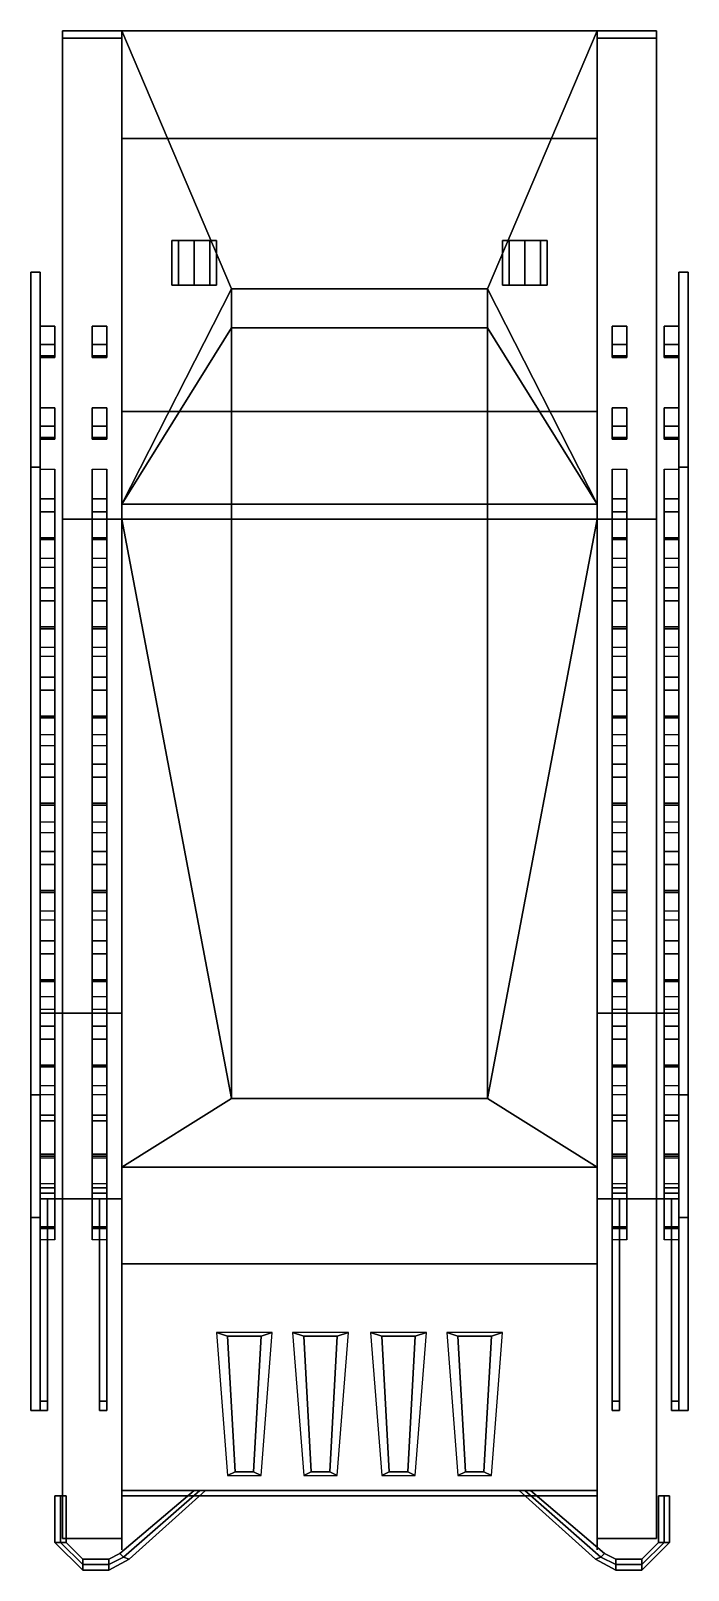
# Model space of a CAD drawing. Extents: x -1.77 to 1.77, y -4.39 to 3.9.
import ezdxf

# ---------------------------------------------------------------- set-up
doc = ezdxf.new("R2010")
doc.units = 0
doc.layers.get('0').update_dxf_attribs({"linetype": 'CONTINUOUS'})
doc.layers.add('MUDGUARDS', color=6, linetype='CONTINUOUS')

msp = doc.modelspace()

# ---------------------------------------------------------------- linework, layer by layer
for points in [[(-1.28, 3.32, 1.06), (-1.28, 1.85, 0.43), (-1.28, 1.35, 2.04), (-1.28, 3.9, 1.7)], [(-1.28, 3.9, 1.7), (-0.69, 2.51, 1.88), (0.69, 2.51, 1.88), (1.28, 3.9, 1.7)], [(1.28, 3.9, 1.7), (1.28, 3.32, 1.06), (-1.28, 3.32, 1.06), (-1.28, 3.9, 1.7)], [(-1.28, 3.9, 1.7), (-1.28, 1.35, 2.04), (-0.69, 2.51, 1.88), (-1.28, 3.9, 1.7)], [(1.28, 3.9, 1.7), (0.69, 2.51, 1.88), (1.28, 1.35, 2.04)], [(1.28, 1.35, 2.04), (1.28, 1.85, 0.43), (1.28, 3.32, 1.06), (1.28, 3.9, 1.7)], [(1.28, 3.32, 1.06), (1.28, 1.85, 0.43), (-1.28, 1.85, 0.43), (-1.28, 3.32, 1.06)], [(-0.9749, 2.77, 2.0849), (-1.01, 2.77, 2), (-1.01, 2.53, 2), (-0.9749, 2.53, 2.0849)], [(-1.01, 2.77, 2), (-0.9749, 2.77, 1.9151), (-0.9749, 2.53, 1.9151), (-1.01, 2.53, 2)], [(-0.8051, 2.77, 2.0849), (-1.01, 2.77, 2), (-0.9749, 2.77, 2.0849), (-0.89, 2.77, 2.12)], [(-0.77, 2.77, 2), (-0.9749, 2.77, 1.9151), (-1.01, 2.77, 2), (-0.8051, 2.77, 2.0849)], [(-0.89, 2.77, 2.12), (-0.9749, 2.77, 2.0849), (-0.9749, 2.53, 2.0849), (-0.89, 2.53, 2.12)], [(-0.9749, 2.77, 1.9151), (-0.89, 2.77, 1.88), (-0.89, 2.53, 1.88), (-0.9749, 2.53, 1.9151)], [(-0.8051, 2.77, 1.9151), (-0.89, 2.77, 1.88), (-0.9749, 2.77, 1.9151), (-0.77, 2.77, 2)], [(-0.8051, 2.77, 2.0849), (-0.89, 2.77, 2.12), (-0.89, 2.53, 2.12), (-0.8051, 2.53, 2.0849)], [(-0.89, 2.77, 1.88), (-0.8051, 2.77, 1.9151), (-0.8051, 2.53, 1.9151), (-0.89, 2.53, 1.88)], [(-0.77, 2.77, 2), (-0.8051, 2.77, 2.0849), (-0.8051, 2.53, 2.0849), (-0.77, 2.53, 2)], [(-0.8051, 2.77, 1.9151), (-0.77, 2.77, 2), (-0.77, 2.53, 2), (-0.8051, 2.53, 1.9151)], [(1.01, 2.77, 2), (0.8051, 2.77, 1.9151), (0.77, 2.77, 2), (0.9749, 2.77, 2.0849)], [(0.77, 2.77, 2), (0.8051, 2.77, 1.9151), (0.8051, 2.53, 1.9151), (0.77, 2.53, 2)], [(0.9749, 2.77, 2.0849), (0.77, 2.77, 2), (0.8051, 2.77, 2.0849), (0.89, 2.77, 2.12)], [(0.8051, 2.77, 2.0849), (0.77, 2.77, 2), (0.77, 2.53, 2), (0.8051, 2.53, 2.0849)], [(0.9749, 2.77, 1.9151), (0.89, 2.77, 1.88), (0.8051, 2.77, 1.9151), (1.01, 2.77, 2)], [(0.8051, 2.77, 1.9151), (0.89, 2.77, 1.88), (0.89, 2.53, 1.88), (0.8051, 2.53, 1.9151)], [(0.89, 2.77, 2.12), (0.8051, 2.77, 2.0849), (0.8051, 2.53, 2.0849), (0.89, 2.53, 2.12)], [(0.89, 2.77, 1.88), (0.9749, 2.77, 1.9151), (0.9749, 2.53, 1.9151), (0.89, 2.53, 1.88)], [(0.9749, 2.77, 2.0849), (0.89, 2.77, 2.12), (0.89, 2.53, 2.12), (0.9749, 2.53, 2.0849)], [(0.9749, 2.77, 1.9151), (1.01, 2.77, 2), (1.01, 2.53, 2), (0.9749, 2.53, 1.9151)], [(1.01, 2.77, 2), (0.9749, 2.77, 2.0849), (0.9749, 2.53, 2.0849), (1.01, 2.53, 2)], [(-1.77, 2.6, 0.87), (-1.77, 1.55, 0.45), (-1.77, -3.53, 1.47), (-1.77, 2.6, 1.47)], [(-1.72, 2.6, 0.87), (-1.72, 1.55, 0.45), (-1.77, 1.55, 0.45), (-1.77, 2.6, 0.87)], [(-1.72, 2.6, 1.47), (-1.72, 2.6, 0.87), (-1.77, 2.6, 0.87), (-1.77, 2.6, 1.47)], [(-1.77, 2.6, 1.47), (-1.77, -3.53, 1.47), (-1.72, -3.53, 1.47), (-1.72, 2.6, 1.47)], [(-1.72, -3.53, 1.47), (-1.72, 1.55, 0.45), (-1.72, 2.6, 0.87), (-1.72, 2.6, 1.47)], [(1.72, 2.6, 0.87), (1.72, 1.55, 0.45), (1.72, -3.53, 1.47), (1.72, 2.6, 1.47)], [(1.72, 2.6, 1.47), (1.72, -3.53, 1.47), (1.77, -3.53, 1.47), (1.77, 2.6, 1.47)], [(1.77, 2.6, 1.47), (1.77, 2.6, 0.87), (1.72, 2.6, 0.87), (1.72, 2.6, 1.47)], [(1.77, 2.6, 0.87), (1.77, 1.55, 0.45), (1.72, 1.55, 0.45), (1.72, 2.6, 0.87)], [(1.77, -3.53, 1.47), (1.77, 1.55, 0.45), (1.77, 2.6, 0.87), (1.77, 2.6, 1.47)], [(-0.69, 2.51, 1.88), (-1.28, 1.35, 2.04), (-0.69, 2.3, 2.3)], [(-0.9749, 2.53, 1.9151), (-0.89, 2.53, 1.88), (-0.8051, 2.53, 1.9151), (-1.01, 2.53, 2)], [(-1.01, 2.53, 2), (-0.8051, 2.53, 1.9151), (-0.77, 2.53, 2), (-0.9749, 2.53, 2.0849)], [(-0.9749, 2.53, 2.0849), (-0.77, 2.53, 2), (-0.8051, 2.53, 2.0849), (-0.89, 2.53, 2.12)], [(0.69, 2.3, 2.3), (0.69, 2.51, 1.88), (-0.69, 2.51, 1.88), (-0.69, 2.3, 2.3)], [(1.28, 1.35, 2.04), (1.28, 1.35, 2.04), (0.69, 2.51, 1.88), (0.69, 2.3, 2.3)], [(0.77, 2.53, 2), (0.9749, 2.53, 1.9151), (1.01, 2.53, 2), (0.8051, 2.53, 2.0849)], [(0.8051, 2.53, 1.9151), (0.89, 2.53, 1.88), (0.9749, 2.53, 1.9151), (0.77, 2.53, 2)], [(0.8051, 2.53, 2.0849), (1.01, 2.53, 2), (0.9749, 2.53, 2.0849), (0.89, 2.53, 2.12)], [(-1.72, 2.15, 0.41), (-1.72, 2.14, 0.47), (-1.72, 2.21, 0.62), (-1.72, 2.31, 0.56)], [(-1.72, 2.31, 0.56), (-1.72, 2.21, 0.62), (-1.72, 2.21, 0.74), (-1.72, 2.31, 0.79)], [(-1.64, 2.31, 0.56), (-1.64, 2.15, 0.41), (-1.72, 2.15, 0.41), (-1.72, 2.31, 0.56)], [(-1.64, 2.31, 0.79), (-1.64, 2.31, 0.56), (-1.72, 2.31, 0.56), (-1.72, 2.31, 0.79)], [(-1.64, 2.21, 0.62), (-1.64, 2.14, 0.47), (-1.64, 2.15, 0.41), (-1.64, 2.31, 0.56)], [(-1.64, 2.21, 0.74), (-1.64, 2.21, 0.62), (-1.64, 2.31, 0.56), (-1.64, 2.31, 0.79)], [(-1.36, 2.31, 0.56), (-1.36, 2.15, 0.41), (-1.44, 2.15, 0.41), (-1.44, 2.31, 0.56)], [(-1.44, 2.15, 0.41), (-1.44, 2.14, 0.47), (-1.44, 2.21, 0.62), (-1.44, 2.31, 0.56)], [(-1.36, 2.31, 0.79), (-1.36, 2.31, 0.56), (-1.44, 2.31, 0.56), (-1.44, 2.31, 0.79)], [(-1.44, 2.31, 0.56), (-1.44, 2.21, 0.62), (-1.44, 2.21, 0.74), (-1.44, 2.31, 0.79)], [(-1.36, 2.21, 0.62), (-1.36, 2.14, 0.47), (-1.36, 2.15, 0.41), (-1.36, 2.31, 0.56)], [(-1.36, 2.21, 0.74), (-1.36, 2.21, 0.62), (-1.36, 2.31, 0.56), (-1.36, 2.31, 0.79)], [(-0.69, 2.3, 2.3), (-1.28, 1.35, 2.04), (-0.69, 1.35, 2.41)], [(-0.69, 2.3, 2.3), (-0.69, 1.35, 2.41), (0.69, 1.35, 2.41), (0.69, 2.3, 2.3)], [(1.28, 1.35, 2.04), (1.28, 1.35, 2.04), (0.69, 2.3, 2.3), (0.69, 1.35, 2.41)], [(1.44, 2.31, 0.79), (1.44, 2.31, 0.56), (1.36, 2.31, 0.56), (1.36, 2.31, 0.79)], [(1.36, 2.15, 0.41), (1.36, 2.14, 0.47), (1.36, 2.21, 0.62), (1.36, 2.31, 0.56)], [(1.36, 2.31, 0.56), (1.36, 2.21, 0.62), (1.36, 2.21, 0.74), (1.36, 2.31, 0.79)], [(1.44, 2.31, 0.56), (1.44, 2.15, 0.41), (1.36, 2.15, 0.41), (1.36, 2.31, 0.56)], [(1.44, 2.21, 0.62), (1.44, 2.14, 0.47), (1.44, 2.15, 0.41), (1.44, 2.31, 0.56)], [(1.44, 2.21, 0.74), (1.44, 2.21, 0.62), (1.44, 2.31, 0.56), (1.44, 2.31, 0.79)], [(1.64, 2.31, 0.56), (1.64, 2.21, 0.62), (1.64, 2.21, 0.74), (1.64, 2.31, 0.79)], [(1.72, 2.31, 0.79), (1.72, 2.31, 0.56), (1.64, 2.31, 0.56), (1.64, 2.31, 0.79)], [(1.64, 2.15, 0.41), (1.64, 2.14, 0.47), (1.64, 2.21, 0.62), (1.64, 2.31, 0.56)], [(1.72, 2.31, 0.56), (1.72, 2.15, 0.41), (1.64, 2.15, 0.41), (1.64, 2.31, 0.56)], [(1.72, 2.21, 0.74), (1.72, 2.21, 0.62), (1.72, 2.31, 0.56), (1.72, 2.31, 0.79)], [(1.72, 2.21, 0.62), (1.72, 2.14, 0.47), (1.72, 2.15, 0.41), (1.72, 2.31, 0.56)], [(-1.72, 2.21, 0.62), (-1.72, 2.14, 0.47), (-1.64, 2.14, 0.47), (-1.64, 2.21, 0.62)], [(-1.72, 2.21, 0.74), (-1.72, 2.21, 0.62), (-1.64, 2.21, 0.62), (-1.64, 2.21, 0.74)], [(-1.44, 2.21, 0.62), (-1.44, 2.14, 0.47), (-1.36, 2.14, 0.47), (-1.36, 2.21, 0.62)], [(-1.44, 2.21, 0.74), (-1.44, 2.21, 0.62), (-1.36, 2.21, 0.62), (-1.36, 2.21, 0.74)], [(1.36, 2.21, 0.62), (1.36, 2.14, 0.47), (1.44, 2.14, 0.47), (1.44, 2.21, 0.62)], [(1.36, 2.21, 0.74), (1.36, 2.21, 0.62), (1.44, 2.21, 0.62), (1.44, 2.21, 0.74)], [(1.64, 2.21, 0.62), (1.64, 2.14, 0.47), (1.72, 2.14, 0.47), (1.72, 2.21, 0.62)], [(1.64, 2.21, 0.74), (1.64, 2.21, 0.62), (1.72, 2.21, 0.62), (1.72, 2.21, 0.74)], [(-1.64, 2.15, 0.41), (-1.64, 2.14, 0.47), (-1.72, 2.14, 0.47), (-1.72, 2.15, 0.41)], [(-1.36, 2.15, 0.41), (-1.36, 2.14, 0.47), (-1.44, 2.14, 0.47), (-1.44, 2.15, 0.41)], [(1.44, 2.15, 0.41), (1.44, 2.14, 0.47), (1.36, 2.14, 0.47), (1.36, 2.15, 0.41)], [(1.72, 2.15, 0.41), (1.72, 2.14, 0.47), (1.64, 2.14, 0.47), (1.64, 2.15, 0.41)], [(-1.72, 1.87, 0.36), (-1.72, 1.77, 0.42), (-1.72, 1.77, 0.54), (-1.72, 1.87, 0.59)], [(-1.64, 1.87, 0.59), (-1.64, 1.87, 0.36), (-1.72, 1.87, 0.36), (-1.72, 1.87, 0.59)], [(-1.72, 1.71, 0.21), (-1.72, 1.7, 0.27), (-1.72, 1.77, 0.42), (-1.72, 1.87, 0.36)], [(-1.64, 1.87, 0.36), (-1.64, 1.71, 0.21), (-1.72, 1.71, 0.21), (-1.72, 1.87, 0.36)], [(-1.64, 1.77, 0.54), (-1.64, 1.77, 0.42), (-1.64, 1.87, 0.36), (-1.64, 1.87, 0.59)], [(-1.64, 1.77, 0.42), (-1.64, 1.7, 0.27), (-1.64, 1.71, 0.21), (-1.64, 1.87, 0.36)], [(-1.36, 1.87, 0.36), (-1.36, 1.71, 0.21), (-1.44, 1.71, 0.21), (-1.44, 1.87, 0.36)], [(-1.44, 1.71, 0.21), (-1.44, 1.7, 0.27), (-1.44, 1.77, 0.42), (-1.44, 1.87, 0.36)], [(-1.36, 1.87, 0.59), (-1.36, 1.87, 0.36), (-1.44, 1.87, 0.36), (-1.44, 1.87, 0.59)], [(-1.44, 1.87, 0.36), (-1.44, 1.77, 0.42), (-1.44, 1.77, 0.54), (-1.44, 1.87, 0.59)], [(-1.36, 1.77, 0.42), (-1.36, 1.7, 0.27), (-1.36, 1.71, 0.21), (-1.36, 1.87, 0.36)], [(-1.36, 1.77, 0.54), (-1.36, 1.77, 0.42), (-1.36, 1.87, 0.36), (-1.36, 1.87, 0.59)], [(-1.28, 1.85, 0.43), (-1.28, -2.74, 0.43), (-1.28, -3.96, 2.05), (-1.28, 1.27, 2.05)], [(1.28, 1.85, 0.43), (1.28, -2.74, 0.43), (-1.28, -2.74, 0.43), (-1.28, 1.85, 0.43)], [(-1.28, 1.85, 0.43), (-1.28, 1.85, 0.43), (-1.28, 1.27, 2.05), (-1.28, 1.35, 2.04)], [(1.28, -3.96, 2.05), (1.28, -2.74, 0.43), (1.28, 1.85, 0.43), (1.28, 1.27, 2.05)], [(1.28, 1.27, 2.05), (1.28, 1.85, 0.43), (1.28, 1.85, 0.43), (1.28, 1.3502, 2.0393)], [(1.36, 1.71, 0.21), (1.36, 1.7, 0.27), (1.36, 1.77, 0.42), (1.36, 1.87, 0.36)], [(1.36, 1.87, 0.36), (1.36, 1.77, 0.42), (1.36, 1.77, 0.54), (1.36, 1.87, 0.59)], [(1.44, 1.87, 0.59), (1.44, 1.87, 0.36), (1.36, 1.87, 0.36), (1.36, 1.87, 0.59)], [(1.44, 1.87, 0.36), (1.44, 1.71, 0.21), (1.36, 1.71, 0.21), (1.36, 1.87, 0.36)], [(1.44, 1.77, 0.42), (1.44, 1.7, 0.27), (1.44, 1.71, 0.21), (1.44, 1.87, 0.36)], [(1.44, 1.77, 0.54), (1.44, 1.77, 0.42), (1.44, 1.87, 0.36), (1.44, 1.87, 0.59)], [(1.64, 1.71, 0.21), (1.64, 1.7, 0.27), (1.64, 1.77, 0.42), (1.64, 1.87, 0.36)], [(1.64, 1.87, 0.36), (1.64, 1.77, 0.42), (1.64, 1.77, 0.54), (1.64, 1.87, 0.59)], [(1.72, 1.87, 0.59), (1.72, 1.87, 0.36), (1.64, 1.87, 0.36), (1.64, 1.87, 0.59)], [(1.72, 1.87, 0.36), (1.72, 1.71, 0.21), (1.64, 1.71, 0.21), (1.64, 1.87, 0.36)], [(1.72, 1.77, 0.42), (1.72, 1.7, 0.27), (1.72, 1.71, 0.21), (1.72, 1.87, 0.36)], [(1.72, 1.77, 0.54), (1.72, 1.77, 0.42), (1.72, 1.87, 0.36), (1.72, 1.87, 0.59)], [(-1.72, 1.77, 0.54), (-1.72, 1.77, 0.42), (-1.64, 1.77, 0.42), (-1.64, 1.77, 0.54)], [(-1.72, 1.77, 0.42), (-1.72, 1.7, 0.27), (-1.64, 1.7, 0.27), (-1.64, 1.77, 0.42)], [(-1.44, 1.77, 0.42), (-1.44, 1.7, 0.27), (-1.36, 1.7, 0.27), (-1.36, 1.77, 0.42)], [(-1.44, 1.77, 0.54), (-1.44, 1.77, 0.42), (-1.36, 1.77, 0.42), (-1.36, 1.77, 0.54)], [(1.36, 1.77, 0.42), (1.36, 1.7, 0.27), (1.44, 1.7, 0.27), (1.44, 1.77, 0.42)], [(1.36, 1.77, 0.54), (1.36, 1.77, 0.42), (1.44, 1.77, 0.42), (1.44, 1.77, 0.54)], [(1.64, 1.77, 0.42), (1.64, 1.7, 0.27), (1.72, 1.7, 0.27), (1.72, 1.77, 0.42)], [(1.64, 1.77, 0.54), (1.64, 1.77, 0.42), (1.72, 1.77, 0.42), (1.72, 1.77, 0.54)], [(-1.64, 1.71, 0.21), (-1.64, 1.7, 0.27), (-1.72, 1.7, 0.27), (-1.72, 1.71, 0.21)], [(-1.36, 1.71, 0.21), (-1.36, 1.7, 0.27), (-1.44, 1.7, 0.27), (-1.44, 1.71, 0.21)], [(1.44, 1.71, 0.21), (1.44, 1.7, 0.27), (1.36, 1.7, 0.27), (1.36, 1.71, 0.21)], [(1.72, 1.71, 0.21), (1.72, 1.7, 0.27), (1.64, 1.7, 0.27), (1.64, 1.71, 0.21)], [(-1.77, 1.55, 0.45), (-1.77, -1.83, 0.45), (-1.77, -2.49, 0.7), (-1.77, -3.53, 1.47)], [(-1.72, 1.55, 0.45), (-1.72, -1.83, 0.45), (-1.77, -1.83, 0.45), (-1.77, 1.55, 0.45)], [(-1.72, -2.49, 0.7), (-1.72, -1.83, 0.45), (-1.72, 1.55, 0.45), (-1.72, -3.53, 1.47)], [(-1.72, 1.38, 0.31), (-1.72, 1.31, 0.34), (-1.72, 1.01, 0.45), (-1.72, 1.54, 0.45)], [(-1.64, 1.54, 0.45), (-1.64, 1.38, 0.31), (-1.72, 1.38, 0.31), (-1.72, 1.54, 0.45)], [(-1.64, 1.01, 0.45), (-1.64, 1.31, 0.34), (-1.64, 1.38, 0.31), (-1.64, 1.54, 0.45)], [(-1.44, 1.38, 0.31), (-1.44, 1.31, 0.34), (-1.44, 1.01, 0.45), (-1.44, 1.54, 0.45)], [(-1.36, 1.54, 0.45), (-1.36, 1.38, 0.31), (-1.44, 1.38, 0.31), (-1.44, 1.54, 0.45)], [(-1.36, 1.01, 0.45), (-1.36, 1.31, 0.34), (-1.36, 1.38, 0.31), (-1.36, 1.54, 0.45)], [(1.36, 1.38, 0.31), (1.36, 1.31, 0.34), (1.36, 1.01, 0.45), (1.36, 1.54, 0.45)], [(1.44, 1.54, 0.45), (1.44, 1.38, 0.31), (1.36, 1.38, 0.31), (1.36, 1.54, 0.45)], [(1.44, 1.01, 0.45), (1.44, 1.31, 0.34), (1.44, 1.38, 0.31), (1.44, 1.54, 0.45)], [(1.64, 1.38, 0.31), (1.64, 1.31, 0.34), (1.64, 1.01, 0.45), (1.64, 1.54, 0.45)], [(1.72, 1.54, 0.45), (1.72, 1.38, 0.31), (1.64, 1.38, 0.31), (1.64, 1.54, 0.45)], [(1.72, 1.55, 0.45), (1.72, -1.83, 0.45), (1.72, -2.49, 0.7), (1.72, -3.53, 1.47)], [(1.77, 1.55, 0.45), (1.77, -1.83, 0.45), (1.72, -1.83, 0.45), (1.72, 1.55, 0.45)], [(1.72, 1.01, 0.45), (1.72, 1.31, 0.34), (1.72, 1.38, 0.31), (1.72, 1.54, 0.45)], [(1.77, -2.49, 0.7), (1.77, -1.83, 0.45), (1.77, 1.55, 0.45), (1.77, -3.53, 1.47)], [(-1.72, 1.17, 0.16), (-1.72, 1.16, 0.22), (-1.72, 1.31, 0.34), (-1.72, 1.38, 0.31)], [(-1.64, 1.38, 0.31), (-1.64, 1.17, 0.16), (-1.72, 1.17, 0.16), (-1.72, 1.38, 0.31)], [(-1.64, 1.31, 0.34), (-1.64, 1.16, 0.22), (-1.64, 1.17, 0.16), (-1.64, 1.38, 0.31)], [(-1.44, 1.17, 0.16), (-1.44, 1.16, 0.22), (-1.44, 1.31, 0.34), (-1.44, 1.38, 0.31)], [(-1.36, 1.38, 0.31), (-1.36, 1.17, 0.16), (-1.44, 1.17, 0.16), (-1.44, 1.38, 0.31)], [(-1.36, 1.31, 0.34), (-1.36, 1.16, 0.22), (-1.36, 1.17, 0.16), (-1.36, 1.38, 0.31)], [(-1.28, 1.35, 2.04), (-1.28, 1.27, 2.05), (-0.69, -1.85, 2.41), (-0.69, 1.35, 2.41)], [(-0.69, 1.35, 2.41), (-0.69, -1.85, 2.41), (0.69, -1.85, 2.41), (0.69, 1.35, 2.41)], [(0.69, -1.85, 2.41), (1.28, 1.27, 2.05), (1.28, 1.35, 2.04), (0.69, 1.35, 2.41)], [(1.36, 1.17, 0.16), (1.36, 1.16, 0.22), (1.36, 1.31, 0.34), (1.36, 1.38, 0.31)], [(1.44, 1.38, 0.31), (1.44, 1.17, 0.16), (1.36, 1.17, 0.16), (1.36, 1.38, 0.31)], [(1.44, 1.31, 0.34), (1.44, 1.16, 0.22), (1.44, 1.17, 0.16), (1.44, 1.38, 0.31)], [(1.64, 1.17, 0.16), (1.64, 1.16, 0.22), (1.64, 1.31, 0.34), (1.64, 1.38, 0.31)], [(1.72, 1.38, 0.31), (1.72, 1.17, 0.16), (1.64, 1.17, 0.16), (1.64, 1.38, 0.31)], [(1.72, 1.31, 0.34), (1.72, 1.16, 0.22), (1.72, 1.17, 0.16), (1.72, 1.38, 0.31)], [(-1.72, 1.31, 0.34), (-1.72, 1.16, 0.22), (-1.64, 1.16, 0.22), (-1.64, 1.31, 0.34)], [(-1.72, 1.01, 0.45), (-1.72, 1.31, 0.34), (-1.64, 1.31, 0.34), (-1.64, 1.01, 0.45)], [(-1.44, 1.31, 0.34), (-1.44, 1.16, 0.22), (-1.36, 1.16, 0.22), (-1.36, 1.31, 0.34)], [(-1.44, 1.01, 0.45), (-1.44, 1.31, 0.34), (-1.36, 1.31, 0.34), (-1.36, 1.01, 0.45)], [(-0.69, -1.85, 2.41), (-1.28, 1.27, 2.05), (1.28, 1.27, 2.05), (0.69, -1.85, 2.41)], [(-1.28, 1.27, 2.05), (-1.28, -1.57, 2.05), (-1.28, -2.22, 2.05), (-0.69, -1.85, 2.41)], [(0.69, -1.85, 2.41), (1.28, 1.27, 2.05), (-1.28, 1.27, 2.05), (-0.69, -1.85, 2.41)], [(1.28, -2.22, 2.05), (1.28, -1.57, 2.05), (1.28, 1.27, 2.05), (0.69, -1.85, 2.41)], [(1.36, 1.01, 0.45), (1.36, 1.31, 0.34), (1.44, 1.31, 0.34), (1.44, 1.01, 0.45)], [(1.36, 1.31, 0.34), (1.36, 1.16, 0.22), (1.44, 1.16, 0.22), (1.44, 1.31, 0.34)], [(1.64, 1.01, 0.45), (1.64, 1.31, 0.34), (1.72, 1.31, 0.34), (1.72, 1.01, 0.45)], [(1.64, 1.31, 0.34), (1.64, 1.16, 0.22), (1.72, 1.16, 0.22), (1.72, 1.31, 0.34)], [(-1.64, 1.17, 0.16), (-1.64, 1.16, 0.22), (-1.72, 1.16, 0.22), (-1.72, 1.17, 0.16)], [(-1.36, 1.17, 0.16), (-1.36, 1.16, 0.22), (-1.44, 1.16, 0.22), (-1.44, 1.17, 0.16)], [(1.44, 1.17, 0.16), (1.44, 1.16, 0.22), (1.36, 1.16, 0.22), (1.36, 1.17, 0.16)], [(1.72, 1.17, 0.16), (1.72, 1.16, 0.22), (1.64, 1.16, 0.22), (1.64, 1.17, 0.16)], [(-1.72, 0.9, 0.31), (-1.72, 0.83, 0.34), (-1.72, 0.53, 0.45), (-1.72, 1.06, 0.45)], [(-1.64, 1.06, 0.45), (-1.64, 0.9, 0.31), (-1.72, 0.9, 0.31), (-1.72, 1.06, 0.45)], [(-1.64, 0.53, 0.45), (-1.64, 0.83, 0.34), (-1.64, 0.9, 0.31), (-1.64, 1.06, 0.45)], [(-1.44, 0.9, 0.31), (-1.44, 0.83, 0.34), (-1.44, 0.53, 0.45), (-1.44, 1.06, 0.45)], [(-1.36, 1.06, 0.45), (-1.36, 0.9, 0.31), (-1.44, 0.9, 0.31), (-1.44, 1.06, 0.45)], [(-1.36, 0.53, 0.45), (-1.36, 0.83, 0.34), (-1.36, 0.9, 0.31), (-1.36, 1.06, 0.45)], [(1.44, 1.06, 0.45), (1.44, 0.9, 0.31), (1.36, 0.9, 0.31), (1.36, 1.06, 0.45)], [(1.36, 0.9, 0.31), (1.36, 0.83, 0.34), (1.36, 0.53, 0.45), (1.36, 1.06, 0.45)], [(1.44, 0.53, 0.45), (1.44, 0.83, 0.34), (1.44, 0.9, 0.31), (1.44, 1.06, 0.45)], [(1.72, 1.06, 0.45), (1.72, 0.9, 0.31), (1.64, 0.9, 0.31), (1.64, 1.06, 0.45)], [(1.64, 0.9, 0.31), (1.64, 0.83, 0.34), (1.64, 0.53, 0.45), (1.64, 1.06, 0.45)], [(1.72, 0.53, 0.45), (1.72, 0.83, 0.34), (1.72, 0.9, 0.31), (1.72, 1.06, 0.45)], [(-1.72, 0.69, 0.16), (-1.72, 0.68, 0.22), (-1.72, 0.83, 0.34), (-1.72, 0.9, 0.31)], [(-1.64, 0.9, 0.31), (-1.64, 0.69, 0.16), (-1.72, 0.69, 0.16), (-1.72, 0.9, 0.31)], [(-1.72, 0.53, 0.45), (-1.72, 0.83, 0.34), (-1.64, 0.83, 0.34), (-1.64, 0.53, 0.45)], [(-1.72, 0.83, 0.34), (-1.72, 0.68, 0.22), (-1.64, 0.68, 0.22), (-1.64, 0.83, 0.34)], [(-1.64, 0.83, 0.34), (-1.64, 0.68, 0.22), (-1.64, 0.69, 0.16), (-1.64, 0.9, 0.31)], [(-1.44, 0.69, 0.16), (-1.44, 0.68, 0.22), (-1.44, 0.83, 0.34), (-1.44, 0.9, 0.31)], [(-1.36, 0.9, 0.31), (-1.36, 0.69, 0.16), (-1.44, 0.69, 0.16), (-1.44, 0.9, 0.31)], [(-1.44, 0.53, 0.45), (-1.44, 0.83, 0.34), (-1.36, 0.83, 0.34), (-1.36, 0.53, 0.45)], [(-1.44, 0.83, 0.34), (-1.44, 0.68, 0.22), (-1.36, 0.68, 0.22), (-1.36, 0.83, 0.34)], [(-1.36, 0.83, 0.34), (-1.36, 0.68, 0.22), (-1.36, 0.69, 0.16), (-1.36, 0.9, 0.31)], [(1.44, 0.9, 0.31), (1.44, 0.69, 0.16), (1.36, 0.69, 0.16), (1.36, 0.9, 0.31)], [(1.36, 0.69, 0.16), (1.36, 0.68, 0.22), (1.36, 0.83, 0.34), (1.36, 0.9, 0.31)], [(1.36, 0.53, 0.45), (1.36, 0.83, 0.34), (1.44, 0.83, 0.34), (1.44, 0.53, 0.45)], [(1.36, 0.83, 0.34), (1.36, 0.68, 0.22), (1.44, 0.68, 0.22), (1.44, 0.83, 0.34)], [(1.44, 0.83, 0.34), (1.44, 0.68, 0.22), (1.44, 0.69, 0.16), (1.44, 0.9, 0.31)], [(1.72, 0.9, 0.31), (1.72, 0.69, 0.16), (1.64, 0.69, 0.16), (1.64, 0.9, 0.31)], [(1.64, 0.69, 0.16), (1.64, 0.68, 0.22), (1.64, 0.83, 0.34), (1.64, 0.9, 0.31)], [(1.64, 0.53, 0.45), (1.64, 0.83, 0.34), (1.72, 0.83, 0.34), (1.72, 0.53, 0.45)], [(1.64, 0.83, 0.34), (1.64, 0.68, 0.22), (1.72, 0.68, 0.22), (1.72, 0.83, 0.34)], [(1.72, 0.83, 0.34), (1.72, 0.68, 0.22), (1.72, 0.69, 0.16), (1.72, 0.9, 0.31)], [(-1.64, 0.69, 0.16), (-1.64, 0.68, 0.22), (-1.72, 0.68, 0.22), (-1.72, 0.69, 0.16)], [(-1.36, 0.69, 0.16), (-1.36, 0.68, 0.22), (-1.44, 0.68, 0.22), (-1.44, 0.69, 0.16)], [(1.44, 0.69, 0.16), (1.44, 0.68, 0.22), (1.36, 0.68, 0.22), (1.36, 0.69, 0.16)], [(1.72, 0.69, 0.16), (1.72, 0.68, 0.22), (1.64, 0.68, 0.22), (1.64, 0.69, 0.16)], [(-1.64, 0.58, 0.45), (-1.64, 0.42, 0.31), (-1.72, 0.42, 0.31), (-1.72, 0.58, 0.45)], [(-1.72, 0.42, 0.31), (-1.72, 0.35, 0.34), (-1.72, 0.05, 0.45), (-1.72, 0.58, 0.45)], [(-1.64, 0.05, 0.45), (-1.64, 0.35, 0.34), (-1.64, 0.42, 0.31), (-1.64, 0.58, 0.45)], [(-1.36, 0.58, 0.45), (-1.36, 0.42, 0.31), (-1.44, 0.42, 0.31), (-1.44, 0.58, 0.45)], [(-1.44, 0.42, 0.31), (-1.44, 0.35, 0.34), (-1.44, 0.05, 0.45), (-1.44, 0.58, 0.45)], [(-1.36, 0.05, 0.45), (-1.36, 0.35, 0.34), (-1.36, 0.42, 0.31), (-1.36, 0.58, 0.45)], [(1.36, 0.42, 0.31), (1.36, 0.35, 0.34), (1.36, 0.05, 0.45), (1.36, 0.58, 0.45)], [(1.44, 0.58, 0.45), (1.44, 0.42, 0.31), (1.36, 0.42, 0.31), (1.36, 0.58, 0.45)], [(1.44, 0.05, 0.45), (1.44, 0.35, 0.34), (1.44, 0.42, 0.31), (1.44, 0.58, 0.45)], [(1.64, 0.42, 0.31), (1.64, 0.35, 0.34), (1.64, 0.05, 0.45), (1.64, 0.58, 0.45)], [(1.72, 0.58, 0.45), (1.72, 0.42, 0.31), (1.64, 0.42, 0.31), (1.64, 0.58, 0.45)], [(1.72, 0.05, 0.45), (1.72, 0.35, 0.34), (1.72, 0.42, 0.31), (1.72, 0.58, 0.45)], [(-1.64, 0.42, 0.31), (-1.64, 0.21, 0.16), (-1.72, 0.21, 0.16), (-1.72, 0.42, 0.31)], [(-1.72, 0.21, 0.16), (-1.72, 0.2, 0.22), (-1.72, 0.35, 0.34), (-1.72, 0.42, 0.31)], [(-1.64, 0.35, 0.34), (-1.64, 0.2, 0.22), (-1.64, 0.21, 0.16), (-1.64, 0.42, 0.31)], [(-1.36, 0.42, 0.31), (-1.36, 0.21, 0.16), (-1.44, 0.21, 0.16), (-1.44, 0.42, 0.31)], [(-1.44, 0.21, 0.16), (-1.44, 0.2, 0.22), (-1.44, 0.35, 0.34), (-1.44, 0.42, 0.31)], [(-1.36, 0.35, 0.34), (-1.36, 0.2, 0.22), (-1.36, 0.21, 0.16), (-1.36, 0.42, 0.31)], [(1.36, 0.21, 0.16), (1.36, 0.2, 0.22), (1.36, 0.35, 0.34), (1.36, 0.42, 0.31)], [(1.44, 0.42, 0.31), (1.44, 0.21, 0.16), (1.36, 0.21, 0.16), (1.36, 0.42, 0.31)], [(1.44, 0.35, 0.34), (1.44, 0.2, 0.22), (1.44, 0.21, 0.16), (1.44, 0.42, 0.31)], [(1.64, 0.21, 0.16), (1.64, 0.2, 0.22), (1.64, 0.35, 0.34), (1.64, 0.42, 0.31)], [(1.72, 0.42, 0.31), (1.72, 0.21, 0.16), (1.64, 0.21, 0.16), (1.64, 0.42, 0.31)], [(1.72, 0.35, 0.34), (1.72, 0.2, 0.22), (1.72, 0.21, 0.16), (1.72, 0.42, 0.31)], [(-1.72, 0.05, 0.45), (-1.72, 0.35, 0.34), (-1.64, 0.35, 0.34), (-1.64, 0.05, 0.45)], [(-1.72, 0.35, 0.34), (-1.72, 0.2, 0.22), (-1.64, 0.2, 0.22), (-1.64, 0.35, 0.34)], [(-1.44, 0.05, 0.45), (-1.44, 0.35, 0.34), (-1.36, 0.35, 0.34), (-1.36, 0.05, 0.45)], [(-1.44, 0.35, 0.34), (-1.44, 0.2, 0.22), (-1.36, 0.2, 0.22), (-1.36, 0.35, 0.34)], [(1.36, 0.05, 0.45), (1.36, 0.35, 0.34), (1.44, 0.35, 0.34), (1.44, 0.05, 0.45)], [(1.36, 0.35, 0.34), (1.36, 0.2, 0.22), (1.44, 0.2, 0.22), (1.44, 0.35, 0.34)], [(1.64, 0.05, 0.45), (1.64, 0.35, 0.34), (1.72, 0.35, 0.34), (1.72, 0.05, 0.45)], [(1.64, 0.35, 0.34), (1.64, 0.2, 0.22), (1.72, 0.2, 0.22), (1.72, 0.35, 0.34)], [(-1.64, 0.21, 0.16), (-1.64, 0.2, 0.22), (-1.72, 0.2, 0.22), (-1.72, 0.21, 0.16)], [(-1.36, 0.21, 0.16), (-1.36, 0.2, 0.22), (-1.44, 0.2, 0.22), (-1.44, 0.21, 0.16)], [(1.44, 0.21, 0.16), (1.44, 0.2, 0.22), (1.36, 0.2, 0.22), (1.36, 0.21, 0.16)], [(1.72, 0.21, 0.16), (1.72, 0.2, 0.22), (1.64, 0.2, 0.22), (1.64, 0.21, 0.16)], [(-1.72, -0.05, 0.31), (-1.72, -0.12, 0.34), (-1.72, -0.42, 0.45), (-1.72, 0.11, 0.45)], [(-1.64, 0.11, 0.45), (-1.64, -0.05, 0.31), (-1.72, -0.05, 0.31), (-1.72, 0.11, 0.45)], [(-1.64, -0.42, 0.45), (-1.64, -0.12, 0.34), (-1.64, -0.05, 0.31), (-1.64, 0.11, 0.45)], [(-1.44, -0.05, 0.31), (-1.44, -0.12, 0.34), (-1.44, -0.42, 0.45), (-1.44, 0.11, 0.45)], [(-1.36, 0.11, 0.45), (-1.36, -0.05, 0.31), (-1.44, -0.05, 0.31), (-1.44, 0.11, 0.45)], [(-1.36, -0.42, 0.45), (-1.36, -0.12, 0.34), (-1.36, -0.05, 0.31), (-1.36, 0.11, 0.45)], [(1.44, 0.11, 0.45), (1.44, -0.05, 0.31), (1.36, -0.05, 0.31), (1.36, 0.11, 0.45)], [(1.36, -0.05, 0.31), (1.36, -0.12, 0.34), (1.36, -0.42, 0.45), (1.36, 0.11, 0.45)], [(1.44, -0.42, 0.45), (1.44, -0.12, 0.34), (1.44, -0.05, 0.31), (1.44, 0.11, 0.45)], [(1.72, 0.11, 0.45), (1.72, -0.05, 0.31), (1.64, -0.05, 0.31), (1.64, 0.11, 0.45)], [(1.64, -0.05, 0.31), (1.64, -0.12, 0.34), (1.64, -0.42, 0.45), (1.64, 0.11, 0.45)], [(1.72, -0.42, 0.45), (1.72, -0.12, 0.34), (1.72, -0.05, 0.31), (1.72, 0.11, 0.45)], [(-1.72, -0.26, 0.16), (-1.72, -0.27, 0.22), (-1.72, -0.12, 0.34), (-1.72, -0.05, 0.31)], [(-1.64, -0.05, 0.31), (-1.64, -0.26, 0.16), (-1.72, -0.26, 0.16), (-1.72, -0.05, 0.31)], [(-1.64, -0.12, 0.34), (-1.64, -0.27, 0.22), (-1.64, -0.26, 0.16), (-1.64, -0.05, 0.31)], [(-1.44, -0.26, 0.16), (-1.44, -0.27, 0.22), (-1.44, -0.12, 0.34), (-1.44, -0.05, 0.31)], [(-1.36, -0.05, 0.31), (-1.36, -0.26, 0.16), (-1.44, -0.26, 0.16), (-1.44, -0.05, 0.31)], [(-1.36, -0.12, 0.34), (-1.36, -0.27, 0.22), (-1.36, -0.26, 0.16), (-1.36, -0.05, 0.31)], [(1.44, -0.05, 0.31), (1.44, -0.26, 0.16), (1.36, -0.26, 0.16), (1.36, -0.05, 0.31)], [(1.36, -0.26, 0.16), (1.36, -0.27, 0.22), (1.36, -0.12, 0.34), (1.36, -0.05, 0.31)], [(1.44, -0.12, 0.34), (1.44, -0.27, 0.22), (1.44, -0.26, 0.16), (1.44, -0.05, 0.31)], [(1.72, -0.05, 0.31), (1.72, -0.26, 0.16), (1.64, -0.26, 0.16), (1.64, -0.05, 0.31)], [(1.64, -0.26, 0.16), (1.64, -0.27, 0.22), (1.64, -0.12, 0.34), (1.64, -0.05, 0.31)], [(1.72, -0.12, 0.34), (1.72, -0.27, 0.22), (1.72, -0.26, 0.16), (1.72, -0.05, 0.31)], [(-1.72, -0.42, 0.45), (-1.72, -0.12, 0.34), (-1.64, -0.12, 0.34), (-1.64, -0.42, 0.45)], [(-1.72, -0.12, 0.34), (-1.72, -0.27, 0.22), (-1.64, -0.27, 0.22), (-1.64, -0.12, 0.34)], [(-1.44, -0.42, 0.45), (-1.44, -0.12, 0.34), (-1.36, -0.12, 0.34), (-1.36, -0.42, 0.45)], [(-1.44, -0.12, 0.34), (-1.44, -0.27, 0.22), (-1.36, -0.27, 0.22), (-1.36, -0.12, 0.34)], [(1.36, -0.42, 0.45), (1.36, -0.12, 0.34), (1.44, -0.12, 0.34), (1.44, -0.42, 0.45)], [(1.36, -0.12, 0.34), (1.36, -0.27, 0.22), (1.44, -0.27, 0.22), (1.44, -0.12, 0.34)], [(1.64, -0.42, 0.45), (1.64, -0.12, 0.34), (1.72, -0.12, 0.34), (1.72, -0.42, 0.45)], [(1.64, -0.12, 0.34), (1.64, -0.27, 0.22), (1.72, -0.27, 0.22), (1.72, -0.12, 0.34)], [(-1.64, -0.26, 0.16), (-1.64, -0.27, 0.22), (-1.72, -0.27, 0.22), (-1.72, -0.26, 0.16)], [(-1.36, -0.26, 0.16), (-1.36, -0.27, 0.22), (-1.44, -0.27, 0.22), (-1.44, -0.26, 0.16)], [(1.44, -0.26, 0.16), (1.44, -0.27, 0.22), (1.36, -0.27, 0.22), (1.36, -0.26, 0.16)], [(1.72, -0.26, 0.16), (1.72, -0.27, 0.22), (1.64, -0.27, 0.22), (1.64, -0.26, 0.16)], [(-1.64, -0.36, 0.45), (-1.64, -0.52, 0.31), (-1.72, -0.52, 0.31), (-1.72, -0.36, 0.45)], [(-1.72, -0.52, 0.31), (-1.72, -0.59, 0.34), (-1.72, -0.89, 0.45), (-1.72, -0.36, 0.45)], [(-1.64, -0.89, 0.45), (-1.64, -0.59, 0.34), (-1.64, -0.52, 0.31), (-1.64, -0.36, 0.45)], [(-1.36, -0.36, 0.45), (-1.36, -0.52, 0.31), (-1.44, -0.52, 0.31), (-1.44, -0.36, 0.45)], [(-1.44, -0.52, 0.31), (-1.44, -0.59, 0.34), (-1.44, -0.89, 0.45), (-1.44, -0.36, 0.45)], [(-1.36, -0.89, 0.45), (-1.36, -0.59, 0.34), (-1.36, -0.52, 0.31), (-1.36, -0.36, 0.45)], [(1.36, -0.52, 0.31), (1.36, -0.59, 0.34), (1.36, -0.89, 0.45), (1.36, -0.36, 0.45)], [(1.44, -0.36, 0.45), (1.44, -0.52, 0.31), (1.36, -0.52, 0.31), (1.36, -0.36, 0.45)], [(1.44, -0.89, 0.45), (1.44, -0.59, 0.34), (1.44, -0.52, 0.31), (1.44, -0.36, 0.45)], [(1.64, -0.52, 0.31), (1.64, -0.59, 0.34), (1.64, -0.89, 0.45), (1.64, -0.36, 0.45)], [(1.72, -0.36, 0.45), (1.72, -0.52, 0.31), (1.64, -0.52, 0.31), (1.64, -0.36, 0.45)], [(1.72, -0.89, 0.45), (1.72, -0.59, 0.34), (1.72, -0.52, 0.31), (1.72, -0.36, 0.45)], [(-1.64, -0.52, 0.31), (-1.64, -0.73, 0.16), (-1.72, -0.73, 0.16), (-1.72, -0.52, 0.31)], [(-1.72, -0.73, 0.16), (-1.72, -0.74, 0.22), (-1.72, -0.59, 0.34), (-1.72, -0.52, 0.31)], [(-1.64, -0.59, 0.34), (-1.64, -0.74, 0.22), (-1.64, -0.73, 0.16), (-1.64, -0.52, 0.31)], [(-1.36, -0.52, 0.31), (-1.36, -0.73, 0.16), (-1.44, -0.73, 0.16), (-1.44, -0.52, 0.31)], [(-1.44, -0.73, 0.16), (-1.44, -0.74, 0.22), (-1.44, -0.59, 0.34), (-1.44, -0.52, 0.31)], [(-1.36, -0.59, 0.34), (-1.36, -0.74, 0.22), (-1.36, -0.73, 0.16), (-1.36, -0.52, 0.31)], [(1.36, -0.73, 0.16), (1.36, -0.74, 0.22), (1.36, -0.59, 0.34), (1.36, -0.52, 0.31)], [(1.44, -0.52, 0.31), (1.44, -0.73, 0.16), (1.36, -0.73, 0.16), (1.36, -0.52, 0.31)], [(1.44, -0.59, 0.34), (1.44, -0.74, 0.22), (1.44, -0.73, 0.16), (1.44, -0.52, 0.31)], [(1.64, -0.73, 0.16), (1.64, -0.74, 0.22), (1.64, -0.59, 0.34), (1.64, -0.52, 0.31)], [(1.72, -0.52, 0.31), (1.72, -0.73, 0.16), (1.64, -0.73, 0.16), (1.64, -0.52, 0.31)], [(1.72, -0.59, 0.34), (1.72, -0.74, 0.22), (1.72, -0.73, 0.16), (1.72, -0.52, 0.31)], [(-1.72, -0.89, 0.45), (-1.72, -0.59, 0.34), (-1.64, -0.59, 0.34), (-1.64, -0.89, 0.45)], [(-1.72, -0.59, 0.34), (-1.72, -0.74, 0.22), (-1.64, -0.74, 0.22), (-1.64, -0.59, 0.34)], [(-1.44, -0.89, 0.45), (-1.44, -0.59, 0.34), (-1.36, -0.59, 0.34), (-1.36, -0.89, 0.45)], [(-1.44, -0.59, 0.34), (-1.44, -0.74, 0.22), (-1.36, -0.74, 0.22), (-1.36, -0.59, 0.34)], [(1.36, -0.89, 0.45), (1.36, -0.59, 0.34), (1.44, -0.59, 0.34), (1.44, -0.89, 0.45)], [(1.36, -0.59, 0.34), (1.36, -0.74, 0.22), (1.44, -0.74, 0.22), (1.44, -0.59, 0.34)], [(1.64, -0.89, 0.45), (1.64, -0.59, 0.34), (1.72, -0.59, 0.34), (1.72, -0.89, 0.45)], [(1.64, -0.59, 0.34), (1.64, -0.74, 0.22), (1.72, -0.74, 0.22), (1.72, -0.59, 0.34)], [(-1.64, -0.73, 0.16), (-1.64, -0.74, 0.22), (-1.72, -0.74, 0.22), (-1.72, -0.73, 0.16)], [(-1.36, -0.73, 0.16), (-1.36, -0.74, 0.22), (-1.44, -0.74, 0.22), (-1.44, -0.73, 0.16)], [(1.44, -0.73, 0.16), (1.44, -0.74, 0.22), (1.36, -0.74, 0.22), (1.36, -0.73, 0.16)], [(1.72, -0.73, 0.16), (1.72, -0.74, 0.22), (1.64, -0.74, 0.22), (1.64, -0.73, 0.16)], [(-1.72, -1, 0.31), (-1.72, -1.07, 0.34), (-1.72, -1.37, 0.45), (-1.72, -0.84, 0.45)], [(-1.64, -0.84, 0.45), (-1.64, -1, 0.31), (-1.72, -1, 0.31), (-1.72, -0.84, 0.45)], [(-1.64, -1.37, 0.45), (-1.64, -1.07, 0.34), (-1.64, -1, 0.31), (-1.64, -0.84, 0.45)], [(-1.44, -1, 0.31), (-1.44, -1.07, 0.34), (-1.44, -1.37, 0.45), (-1.44, -0.84, 0.45)], [(-1.36, -0.84, 0.45), (-1.36, -1, 0.31), (-1.44, -1, 0.31), (-1.44, -0.84, 0.45)], [(-1.36, -1.37, 0.45), (-1.36, -1.07, 0.34), (-1.36, -1, 0.31), (-1.36, -0.84, 0.45)], [(1.44, -0.84, 0.45), (1.44, -1, 0.31), (1.36, -1, 0.31), (1.36, -0.84, 0.45)], [(1.36, -1, 0.31), (1.36, -1.07, 0.34), (1.36, -1.37, 0.45), (1.36, -0.84, 0.45)], [(1.44, -1.37, 0.45), (1.44, -1.07, 0.34), (1.44, -1, 0.31), (1.44, -0.84, 0.45)], [(1.72, -0.84, 0.45), (1.72, -1, 0.31), (1.64, -1, 0.31), (1.64, -0.84, 0.45)], [(1.64, -1, 0.31), (1.64, -1.07, 0.34), (1.64, -1.37, 0.45), (1.64, -0.84, 0.45)], [(1.72, -1.37, 0.45), (1.72, -1.07, 0.34), (1.72, -1, 0.31), (1.72, -0.84, 0.45)], [(-1.72, -1.21, 0.16), (-1.72, -1.22, 0.22), (-1.72, -1.07, 0.34), (-1.72, -1, 0.31)], [(-1.64, -1, 0.31), (-1.64, -1.21, 0.16), (-1.72, -1.21, 0.16), (-1.72, -1, 0.31)], [(-1.72, -1.37, 0.45), (-1.72, -1.07, 0.34), (-1.64, -1.07, 0.34), (-1.64, -1.37, 0.45)], [(-1.72, -1.07, 0.34), (-1.72, -1.22, 0.22), (-1.64, -1.22, 0.22), (-1.64, -1.07, 0.34)], [(-1.64, -1.07, 0.34), (-1.64, -1.22, 0.22), (-1.64, -1.21, 0.16), (-1.64, -1, 0.31)], [(-1.44, -1.21, 0.16), (-1.44, -1.22, 0.22), (-1.44, -1.07, 0.34), (-1.44, -1, 0.31)], [(-1.36, -1, 0.31), (-1.36, -1.21, 0.16), (-1.44, -1.21, 0.16), (-1.44, -1, 0.31)], [(-1.44, -1.37, 0.45), (-1.44, -1.07, 0.34), (-1.36, -1.07, 0.34), (-1.36, -1.37, 0.45)], [(-1.44, -1.07, 0.34), (-1.44, -1.22, 0.22), (-1.36, -1.22, 0.22), (-1.36, -1.07, 0.34)], [(-1.36, -1.07, 0.34), (-1.36, -1.22, 0.22), (-1.36, -1.21, 0.16), (-1.36, -1, 0.31)], [(1.44, -1, 0.31), (1.44, -1.21, 0.16), (1.36, -1.21, 0.16), (1.36, -1, 0.31)], [(1.36, -1.21, 0.16), (1.36, -1.22, 0.22), (1.36, -1.07, 0.34), (1.36, -1, 0.31)], [(1.36, -1.37, 0.45), (1.36, -1.07, 0.34), (1.44, -1.07, 0.34), (1.44, -1.37, 0.45)], [(1.36, -1.07, 0.34), (1.36, -1.22, 0.22), (1.44, -1.22, 0.22), (1.44, -1.07, 0.34)], [(1.44, -1.07, 0.34), (1.44, -1.22, 0.22), (1.44, -1.21, 0.16), (1.44, -1, 0.31)], [(1.72, -1, 0.31), (1.72, -1.21, 0.16), (1.64, -1.21, 0.16), (1.64, -1, 0.31)], [(1.64, -1.21, 0.16), (1.64, -1.22, 0.22), (1.64, -1.07, 0.34), (1.64, -1, 0.31)], [(1.64, -1.37, 0.45), (1.64, -1.07, 0.34), (1.72, -1.07, 0.34), (1.72, -1.37, 0.45)], [(1.64, -1.07, 0.34), (1.64, -1.22, 0.22), (1.72, -1.22, 0.22), (1.72, -1.07, 0.34)], [(1.72, -1.07, 0.34), (1.72, -1.22, 0.22), (1.72, -1.21, 0.16), (1.72, -1, 0.31)], [(-1.64, -1.21, 0.16), (-1.64, -1.22, 0.22), (-1.72, -1.22, 0.22), (-1.72, -1.21, 0.16)], [(-1.36, -1.21, 0.16), (-1.36, -1.22, 0.22), (-1.44, -1.22, 0.22), (-1.44, -1.21, 0.16)], [(1.44, -1.21, 0.16), (1.44, -1.22, 0.22), (1.36, -1.22, 0.22), (1.36, -1.21, 0.16)], [(1.72, -1.21, 0.16), (1.72, -1.22, 0.22), (1.64, -1.22, 0.22), (1.64, -1.21, 0.16)], [(-1.64, -1.3, 0.45), (-1.64, -1.46, 0.31), (-1.72, -1.46, 0.31), (-1.72, -1.3, 0.45)], [(-1.72, -1.46, 0.31), (-1.72, -1.53, 0.34), (-1.72, -1.83, 0.45), (-1.72, -1.3, 0.45)], [(-1.64, -1.83, 0.45), (-1.64, -1.53, 0.34), (-1.64, -1.46, 0.31), (-1.64, -1.3, 0.45)], [(-1.36, -1.3, 0.45), (-1.36, -1.46, 0.31), (-1.44, -1.46, 0.31), (-1.44, -1.3, 0.45)], [(-1.44, -1.46, 0.31), (-1.44, -1.53, 0.34), (-1.44, -1.83, 0.45), (-1.44, -1.3, 0.45)], [(-1.36, -1.83, 0.45), (-1.36, -1.53, 0.34), (-1.36, -1.46, 0.31), (-1.36, -1.3, 0.45)], [(1.36, -1.46, 0.31), (1.36, -1.53, 0.34), (1.36, -1.83, 0.45), (1.36, -1.3, 0.45)], [(1.44, -1.3, 0.45), (1.44, -1.46, 0.31), (1.36, -1.46, 0.31), (1.36, -1.3, 0.45)], [(1.44, -1.83, 0.45), (1.44, -1.53, 0.34), (1.44, -1.46, 0.31), (1.44, -1.3, 0.45)], [(1.64, -1.46, 0.31), (1.64, -1.53, 0.34), (1.64, -1.83, 0.45), (1.64, -1.3, 0.45)], [(1.72, -1.3, 0.45), (1.72, -1.46, 0.31), (1.64, -1.46, 0.31), (1.64, -1.3, 0.45)], [(1.72, -1.83, 0.45), (1.72, -1.53, 0.34), (1.72, -1.46, 0.31), (1.72, -1.3, 0.45)], [(-1.28, -1.39, 1.72), (-1.28, -1.39, 1.32), (-1.72, -1.39, 1.32), (-1.72, -1.39, 1.72)], [(-1.72, -1.39, 1.32), (-1.72, -2.39, 1.32), (-1.72, -2.39, 1.72), (-1.72, -1.39, 1.72)], [(-1.72, -1.39, 1.72), (-1.72, -2.39, 1.72), (-1.28, -2.39, 1.72), (-1.28, -1.39, 1.72)], [(-1.28, -2.39, 1.72), (-1.28, -2.39, 1.32), (-1.28, -1.39, 1.32), (-1.28, -1.39, 1.72)], [(1.28, -1.39, 1.32), (1.28, -2.39, 1.32), (1.28, -2.39, 1.72), (1.28, -1.39, 1.72)], [(1.28, -1.39, 1.72), (1.28, -2.39, 1.72), (1.72, -2.39, 1.72), (1.72, -1.39, 1.72)], [(1.72, -1.39, 1.72), (1.72, -1.39, 1.32), (1.28, -1.39, 1.32), (1.28, -1.39, 1.72)], [(1.72, -2.39, 1.72), (1.72, -2.39, 1.32), (1.72, -1.39, 1.32), (1.72, -1.39, 1.72)], [(-1.64, -1.46, 0.31), (-1.64, -1.67, 0.16), (-1.72, -1.67, 0.16), (-1.72, -1.46, 0.31)], [(-1.72, -1.67, 0.16), (-1.72, -1.68, 0.22), (-1.72, -1.53, 0.34), (-1.72, -1.46, 0.31)], [(-1.64, -1.53, 0.34), (-1.64, -1.68, 0.22), (-1.64, -1.67, 0.16), (-1.64, -1.46, 0.31)], [(-1.36, -1.46, 0.31), (-1.36, -1.67, 0.16), (-1.44, -1.67, 0.16), (-1.44, -1.46, 0.31)], [(-1.44, -1.67, 0.16), (-1.44, -1.68, 0.22), (-1.44, -1.53, 0.34), (-1.44, -1.46, 0.31)], [(-1.36, -1.53, 0.34), (-1.36, -1.68, 0.22), (-1.36, -1.67, 0.16), (-1.36, -1.46, 0.31)], [(1.36, -1.67, 0.16), (1.36, -1.68, 0.22), (1.36, -1.53, 0.34), (1.36, -1.46, 0.31)], [(1.44, -1.46, 0.31), (1.44, -1.67, 0.16), (1.36, -1.67, 0.16), (1.36, -1.46, 0.31)], [(1.44, -1.53, 0.34), (1.44, -1.68, 0.22), (1.44, -1.67, 0.16), (1.44, -1.46, 0.31)], [(1.64, -1.67, 0.16), (1.64, -1.68, 0.22), (1.64, -1.53, 0.34), (1.64, -1.46, 0.31)], [(1.72, -1.46, 0.31), (1.72, -1.67, 0.16), (1.64, -1.67, 0.16), (1.64, -1.46, 0.31)], [(1.72, -1.53, 0.34), (1.72, -1.68, 0.22), (1.72, -1.67, 0.16), (1.72, -1.46, 0.31)], [(-1.72, -1.83, 0.45), (-1.72, -1.53, 0.34), (-1.64, -1.53, 0.34), (-1.64, -1.83, 0.45)], [(-1.72, -1.53, 0.34), (-1.72, -1.68, 0.22), (-1.64, -1.68, 0.22), (-1.64, -1.53, 0.34)], [(-1.44, -1.83, 0.45), (-1.44, -1.53, 0.34), (-1.36, -1.53, 0.34), (-1.36, -1.83, 0.45)], [(-1.44, -1.53, 0.34), (-1.44, -1.68, 0.22), (-1.36, -1.68, 0.22), (-1.36, -1.53, 0.34)], [(1.36, -1.83, 0.45), (1.36, -1.53, 0.34), (1.44, -1.53, 0.34), (1.44, -1.83, 0.45)], [(1.36, -1.53, 0.34), (1.36, -1.68, 0.22), (1.44, -1.68, 0.22), (1.44, -1.53, 0.34)], [(1.64, -1.83, 0.45), (1.64, -1.53, 0.34), (1.72, -1.53, 0.34), (1.72, -1.83, 0.45)], [(1.64, -1.53, 0.34), (1.64, -1.68, 0.22), (1.72, -1.68, 0.22), (1.72, -1.53, 0.34)], [(-1.64, -1.67, 0.16), (-1.64, -1.68, 0.22), (-1.72, -1.68, 0.22), (-1.72, -1.67, 0.16)], [(-1.36, -1.67, 0.16), (-1.36, -1.68, 0.22), (-1.44, -1.68, 0.22), (-1.44, -1.67, 0.16)], [(1.44, -1.67, 0.16), (1.44, -1.68, 0.22), (1.36, -1.68, 0.22), (1.36, -1.67, 0.16)], [(1.72, -1.67, 0.16), (1.72, -1.68, 0.22), (1.64, -1.68, 0.22), (1.64, -1.67, 0.16)], [(-1.72, -1.94, 0.38), (-1.72, -1.97, 0.44), (-1.72, -2.31, 0.64), (-1.72, -1.78, 0.45)], [(-1.64, -1.78, 0.45), (-1.64, -1.94, 0.38), (-1.72, -1.94, 0.38), (-1.72, -1.78, 0.45)], [(-1.64, -2.31, 0.64), (-1.64, -1.97, 0.44), (-1.64, -1.94, 0.38), (-1.64, -1.78, 0.45)], [(-1.44, -1.94, 0.38), (-1.44, -1.97, 0.44), (-1.44, -2.31, 0.64), (-1.44, -1.78, 0.45)], [(-1.36, -1.78, 0.45), (-1.36, -1.94, 0.38), (-1.44, -1.94, 0.38), (-1.44, -1.78, 0.45)], [(-1.36, -2.31, 0.64), (-1.36, -1.97, 0.44), (-1.36, -1.94, 0.38), (-1.36, -1.78, 0.45)], [(1.36, -1.94, 0.38), (1.36, -1.97, 0.44), (1.36, -2.31, 0.64), (1.36, -1.78, 0.45)], [(1.44, -1.78, 0.45), (1.44, -1.94, 0.38), (1.36, -1.94, 0.38), (1.36, -1.78, 0.45)], [(1.44, -2.31, 0.64), (1.44, -1.97, 0.44), (1.44, -1.94, 0.38), (1.44, -1.78, 0.45)], [(1.64, -1.94, 0.38), (1.64, -1.97, 0.44), (1.64, -2.31, 0.64), (1.64, -1.78, 0.45)], [(1.72, -1.78, 0.45), (1.72, -1.94, 0.38), (1.64, -1.94, 0.38), (1.64, -1.78, 0.45)], [(1.72, -2.31, 0.64), (1.72, -1.97, 0.44), (1.72, -1.94, 0.38), (1.72, -1.78, 0.45)], [(-1.77, -2.49, 0.7), (-1.77, -1.83, 0.45), (-1.72, -1.83, 0.45), (-1.72, -2.49, 0.7)], [(-0.69, -1.85, 2.41), (-1.28, -2.22, 2.05), (1.28, -2.22, 2.05), (0.69, -1.85, 2.41)], [(1.72, -2.49, 0.7), (1.72, -1.83, 0.45), (1.77, -1.83, 0.45), (1.77, -2.49, 0.7)], [(-1.72, -2.15, 0.31), (-1.72, -2.16, 0.37), (-1.72, -1.97, 0.44), (-1.72, -1.94, 0.38)], [(-1.64, -1.94, 0.38), (-1.64, -2.15, 0.31), (-1.72, -2.15, 0.31), (-1.72, -1.94, 0.38)], [(-1.72, -2.31, 0.64), (-1.72, -1.97, 0.44), (-1.64, -1.97, 0.44), (-1.64, -2.31, 0.64)], [(-1.72, -1.97, 0.44), (-1.72, -2.16, 0.37), (-1.64, -2.16, 0.37), (-1.64, -1.97, 0.44)], [(-1.64, -1.97, 0.44), (-1.64, -2.16, 0.37), (-1.64, -2.15, 0.31), (-1.64, -1.94, 0.38)], [(-1.44, -2.15, 0.31), (-1.44, -2.16, 0.37), (-1.44, -1.97, 0.44), (-1.44, -1.94, 0.38)], [(-1.36, -1.94, 0.38), (-1.36, -2.15, 0.31), (-1.44, -2.15, 0.31), (-1.44, -1.94, 0.38)], [(-1.44, -2.31, 0.64), (-1.44, -1.97, 0.44), (-1.36, -1.97, 0.44), (-1.36, -2.31, 0.64)], [(-1.44, -1.97, 0.44), (-1.44, -2.16, 0.37), (-1.36, -2.16, 0.37), (-1.36, -1.97, 0.44)], [(-1.36, -1.97, 0.44), (-1.36, -2.16, 0.37), (-1.36, -2.15, 0.31), (-1.36, -1.94, 0.38)], [(1.36, -2.15, 0.31), (1.36, -2.16, 0.37), (1.36, -1.97, 0.44), (1.36, -1.94, 0.38)], [(1.44, -1.94, 0.38), (1.44, -2.15, 0.31), (1.36, -2.15, 0.31), (1.36, -1.94, 0.38)], [(1.36, -2.31, 0.64), (1.36, -1.97, 0.44), (1.44, -1.97, 0.44), (1.44, -2.31, 0.64)], [(1.36, -1.97, 0.44), (1.36, -2.16, 0.37), (1.44, -2.16, 0.37), (1.44, -1.97, 0.44)], [(1.44, -1.97, 0.44), (1.44, -2.16, 0.37), (1.44, -2.15, 0.31), (1.44, -1.94, 0.38)], [(1.64, -2.15, 0.31), (1.64, -2.16, 0.37), (1.64, -1.97, 0.44), (1.64, -1.94, 0.38)], [(1.72, -1.94, 0.38), (1.72, -2.15, 0.31), (1.64, -2.15, 0.31), (1.64, -1.94, 0.38)], [(1.64, -2.31, 0.64), (1.64, -1.97, 0.44), (1.72, -1.97, 0.44), (1.72, -2.31, 0.64)], [(1.64, -1.97, 0.44), (1.64, -2.16, 0.37), (1.72, -2.16, 0.37), (1.72, -1.97, 0.44)], [(1.72, -1.97, 0.44), (1.72, -2.16, 0.37), (1.72, -2.15, 0.31), (1.72, -1.94, 0.38)], [(-1.64, -2.15, 0.31), (-1.64, -2.16, 0.37), (-1.72, -2.16, 0.37), (-1.72, -2.15, 0.31)], [(-1.36, -2.15, 0.31), (-1.36, -2.16, 0.37), (-1.44, -2.16, 0.37), (-1.44, -2.15, 0.31)], [(1.44, -2.15, 0.31), (1.44, -2.16, 0.37), (1.36, -2.16, 0.37), (1.36, -2.15, 0.31)], [(1.72, -2.15, 0.31), (1.72, -2.16, 0.37), (1.64, -2.16, 0.37), (1.64, -2.15, 0.31)], [(-1.72, -2.33, 0.49), (-1.72, -2.36, 0.57), (-1.72, -2.61, 0.79), (-1.72, -2.17, 0.6)], [(-1.64, -2.17, 0.6), (-1.64, -2.33, 0.49), (-1.72, -2.33, 0.49), (-1.72, -2.17, 0.6)], [(-1.64, -2.61, 0.79), (-1.64, -2.36, 0.57), (-1.64, -2.33, 0.49), (-1.64, -2.17, 0.6)], [(-1.44, -2.33, 0.49), (-1.44, -2.36, 0.57), (-1.44, -2.61, 0.79), (-1.44, -2.17, 0.6)], [(-1.36, -2.17, 0.6), (-1.36, -2.33, 0.49), (-1.44, -2.33, 0.49), (-1.44, -2.17, 0.6)], [(-1.36, -2.61, 0.79), (-1.36, -2.36, 0.57), (-1.36, -2.33, 0.49), (-1.36, -2.17, 0.6)], [(-1.28, -2.22, 2.05), (-1.28, -3.96, 2.05), (1.28, -3.96, 2.05), (1.28, -2.22, 2.05)], [(1.36, -2.33, 0.49), (1.36, -2.36, 0.57), (1.36, -2.61, 0.79), (1.36, -2.17, 0.6)], [(1.44, -2.17, 0.6), (1.44, -2.33, 0.49), (1.36, -2.33, 0.49), (1.36, -2.17, 0.6)], [(1.44, -2.61, 0.79), (1.44, -2.36, 0.57), (1.44, -2.33, 0.49), (1.44, -2.17, 0.6)], [(1.64, -2.33, 0.49), (1.64, -2.36, 0.57), (1.64, -2.61, 0.79), (1.64, -2.17, 0.6)], [(1.72, -2.17, 0.6), (1.72, -2.33, 0.49), (1.64, -2.33, 0.49), (1.64, -2.17, 0.6)], [(1.72, -2.61, 0.79), (1.72, -2.36, 0.57), (1.72, -2.33, 0.49), (1.72, -2.17, 0.6)], [(-1.72, -2.54, 0.46), (-1.72, -2.55, 0.52), (-1.72, -2.36, 0.57), (-1.72, -2.33, 0.49)], [(-1.64, -2.33, 0.49), (-1.64, -2.54, 0.46), (-1.72, -2.54, 0.46), (-1.72, -2.33, 0.49)], [(-1.72, -2.61, 0.79), (-1.72, -2.36, 0.57), (-1.64, -2.36, 0.57), (-1.64, -2.61, 0.79)], [(-1.72, -2.36, 0.57), (-1.72, -2.55, 0.52), (-1.64, -2.55, 0.52), (-1.64, -2.36, 0.57)], [(-1.68, -2.39, 1.32), (-1.68, -3.48, 1.56), (-1.72, -3.48, 1.56), (-1.72, -2.39, 1.32)], [(-1.72, -2.39, 1.72), (-1.72, -3.48, 1.65), (-1.68, -3.48, 1.65), (-1.68, -2.39, 1.72)], [(-1.72, -2.39, 1.32), (-1.72, -3.48, 1.56), (-1.72, -3.48, 1.65), (-1.72, -2.39, 1.72)], [(-1.68, -3.48, 1.65), (-1.68, -3.48, 1.56), (-1.68, -2.39, 1.32), (-1.68, -2.39, 1.72)], [(-1.68, -2.39, 1.72), (-1.68, -2.39, 1.32), (-1.28, -2.39, 1.32), (-1.28, -2.39, 1.72)], [(-1.64, -2.36, 0.57), (-1.64, -2.55, 0.52), (-1.64, -2.54, 0.46), (-1.64, -2.33, 0.49)], [(-1.44, -2.54, 0.46), (-1.44, -2.55, 0.52), (-1.44, -2.36, 0.57), (-1.44, -2.33, 0.49)], [(-1.36, -2.33, 0.49), (-1.36, -2.54, 0.46), (-1.44, -2.54, 0.46), (-1.44, -2.33, 0.49)], [(-1.44, -2.61, 0.79), (-1.44, -2.36, 0.57), (-1.36, -2.36, 0.57), (-1.36, -2.61, 0.79)], [(-1.44, -2.36, 0.57), (-1.44, -2.55, 0.52), (-1.36, -2.55, 0.52), (-1.36, -2.36, 0.57)], [(-1.36, -2.39, 1.32), (-1.36, -3.48, 1.56), (-1.4, -3.48, 1.56), (-1.4, -2.39, 1.32)], [(-1.4, -2.39, 1.72), (-1.4, -3.48, 1.65), (-1.36, -3.48, 1.65), (-1.36, -2.39, 1.72)], [(-1.4, -2.39, 1.32), (-1.4, -3.48, 1.56), (-1.4, -3.48, 1.65), (-1.4, -2.39, 1.72)], [(-1.36, -2.36, 0.57), (-1.36, -2.55, 0.52), (-1.36, -2.54, 0.46), (-1.36, -2.33, 0.49)], [(-1.36, -3.48, 1.65), (-1.36, -3.48, 1.56), (-1.36, -2.39, 1.32), (-1.36, -2.39, 1.72)], [(1.28, -2.39, 1.72), (1.28, -2.39, 1.32), (1.68, -2.39, 1.32), (1.68, -2.39, 1.72)], [(1.36, -2.54, 0.46), (1.36, -2.55, 0.52), (1.36, -2.36, 0.57), (1.36, -2.33, 0.49)], [(1.44, -2.33, 0.49), (1.44, -2.54, 0.46), (1.36, -2.54, 0.46), (1.36, -2.33, 0.49)], [(1.36, -2.61, 0.79), (1.36, -2.36, 0.57), (1.44, -2.36, 0.57), (1.44, -2.61, 0.79)], [(1.36, -2.36, 0.57), (1.36, -2.55, 0.52), (1.44, -2.55, 0.52), (1.44, -2.36, 0.57)], [(1.4, -2.39, 1.32), (1.4, -3.48, 1.56), (1.36, -3.48, 1.56), (1.36, -2.39, 1.32)], [(1.36, -2.39, 1.32), (1.36, -3.48, 1.56), (1.36, -3.48, 1.65), (1.36, -2.39, 1.72)], [(1.36, -2.39, 1.72), (1.36, -3.48, 1.65), (1.4, -3.48, 1.65), (1.4, -2.39, 1.72)], [(1.4, -3.48, 1.65), (1.4, -3.48, 1.56), (1.4, -2.39, 1.32), (1.4, -2.39, 1.72)], [(1.44, -2.36, 0.57), (1.44, -2.55, 0.52), (1.44, -2.54, 0.46), (1.44, -2.33, 0.49)], [(1.64, -2.54, 0.46), (1.64, -2.55, 0.52), (1.64, -2.36, 0.57), (1.64, -2.33, 0.49)], [(1.72, -2.33, 0.49), (1.72, -2.54, 0.46), (1.64, -2.54, 0.46), (1.64, -2.33, 0.49)], [(1.64, -2.61, 0.79), (1.64, -2.36, 0.57), (1.72, -2.36, 0.57), (1.72, -2.61, 0.79)], [(1.64, -2.36, 0.57), (1.64, -2.55, 0.52), (1.72, -2.55, 0.52), (1.72, -2.36, 0.57)], [(1.68, -2.39, 1.32), (1.68, -3.48, 1.56), (1.68, -3.48, 1.65), (1.68, -2.39, 1.72)], [(1.72, -2.39, 1.32), (1.72, -3.48, 1.56), (1.68, -3.48, 1.56), (1.68, -2.39, 1.32)], [(1.68, -2.39, 1.72), (1.68, -3.48, 1.65), (1.72, -3.48, 1.65), (1.72, -2.39, 1.72)], [(1.72, -2.36, 0.57), (1.72, -2.55, 0.52), (1.72, -2.54, 0.46), (1.72, -2.33, 0.49)], [(1.72, -3.48, 1.65), (1.72, -3.48, 1.56), (1.72, -2.39, 1.32), (1.72, -2.39, 1.72)], [(-1.77, -3.53, 1.47), (-1.77, -2.49, 0.7), (-1.72, -2.49, 0.7), (-1.72, -3.53, 1.47)], [(-1.64, -2.54, 0.46), (-1.64, -2.55, 0.52), (-1.72, -2.55, 0.52), (-1.72, -2.54, 0.46)], [(-1.36, -2.54, 0.46), (-1.36, -2.55, 0.52), (-1.44, -2.55, 0.52), (-1.44, -2.54, 0.46)], [(1.44, -2.54, 0.46), (1.44, -2.55, 0.52), (1.36, -2.55, 0.52), (1.36, -2.54, 0.46)], [(1.72, -2.54, 0.46), (1.72, -2.55, 0.52), (1.64, -2.55, 0.52), (1.64, -2.54, 0.46)], [(1.72, -3.53, 1.47), (1.72, -2.49, 0.7), (1.77, -2.49, 0.7), (1.77, -3.53, 1.47)], [(-1.28, -2.74, 0.43), (-1.28, -3.99, 1.11), (-1.28, -3.99, 1.57), (-1.28, -3.96, 2.05)], [(1.28, -2.74, 0.43), (1.28, -3.99, 1.11), (-1.28, -3.99, 1.11), (-1.28, -2.74, 0.43)], [(1.28, -3.99, 1.57), (1.28, -3.99, 1.11), (1.28, -2.74, 0.43), (1.28, -3.96, 2.05)], [(-0.77, -3.11, 2.05), (-0.71, -3.88, 2.05), (-0.67, -3.86, 2.15), (-0.71, -3.13, 2.21)], [(-0.53, -3.13, 2.21), (-0.47, -3.11, 2.05), (-0.77, -3.11, 2.05), (-0.71, -3.13, 2.21)], [(-0.71, -3.13, 2.21), (-0.67, -3.86, 2.15), (-0.57, -3.86, 2.15), (-0.53, -3.13, 2.21)], [(-0.57, -3.86, 2.15), (-0.53, -3.88, 2.05), (-0.47, -3.11, 2.05), (-0.53, -3.13, 2.21)], [(-0.12, -3.13, 2.21), (-0.06, -3.11, 2.05), (-0.36, -3.11, 2.05), (-0.3, -3.13, 2.21)], [(-0.36, -3.11, 2.05), (-0.3, -3.88, 2.05), (-0.26, -3.86, 2.15), (-0.3, -3.13, 2.21)], [(-0.3, -3.13, 2.21), (-0.26, -3.86, 2.15), (-0.16, -3.86, 2.15), (-0.12, -3.13, 2.21)], [(-0.16, -3.86, 2.15), (-0.12, -3.88, 2.05), (-0.06, -3.11, 2.05), (-0.12, -3.13, 2.21)], [(0.06, -3.11, 2.05), (0.12, -3.88, 2.05), (0.16, -3.86, 2.15), (0.12, -3.13, 2.21)], [(0.3, -3.13, 2.21), (0.36, -3.11, 2.05), (0.06, -3.11, 2.05), (0.12, -3.13, 2.21)], [(0.12, -3.13, 2.21), (0.16, -3.86, 2.15), (0.26, -3.86, 2.15), (0.3, -3.13, 2.21)], [(0.26, -3.86, 2.15), (0.3, -3.88, 2.05), (0.36, -3.11, 2.05), (0.3, -3.13, 2.21)], [(0.71, -3.13, 2.21), (0.77, -3.11, 2.05), (0.47, -3.11, 2.05), (0.53, -3.13, 2.21)], [(0.47, -3.11, 2.05), (0.53, -3.88, 2.05), (0.57, -3.86, 2.15), (0.53, -3.13, 2.21)], [(0.53, -3.13, 2.21), (0.57, -3.86, 2.15), (0.67, -3.86, 2.15), (0.71, -3.13, 2.21)], [(0.67, -3.86, 2.15), (0.71, -3.88, 2.05), (0.77, -3.11, 2.05), (0.71, -3.13, 2.21)], [(-1.68, -3.48, 1.56), (-1.68, -3.53, 1.58), (-1.72, -3.53, 1.58), (-1.72, -3.48, 1.56)], [(-1.72, -3.48, 1.65), (-1.72, -3.53, 1.63), (-1.68, -3.53, 1.63), (-1.68, -3.48, 1.65)], [(-1.72, -3.48, 1.56), (-1.72, -3.53, 1.58), (-1.72, -3.53, 1.63), (-1.72, -3.48, 1.65)], [(-1.68, -3.53, 1.63), (-1.68, -3.53, 1.58), (-1.68, -3.48, 1.56), (-1.68, -3.48, 1.65)], [(-1.4, -3.48, 1.65), (-1.4, -3.53, 1.63), (-1.36, -3.53, 1.63), (-1.36, -3.48, 1.65)], [(-1.4, -3.48, 1.56), (-1.4, -3.53, 1.58), (-1.4, -3.53, 1.63), (-1.4, -3.48, 1.65)], [(-1.36, -3.48, 1.56), (-1.36, -3.53, 1.58), (-1.4, -3.53, 1.58), (-1.4, -3.48, 1.56)], [(-1.36, -3.53, 1.63), (-1.36, -3.53, 1.58), (-1.36, -3.48, 1.56), (-1.36, -3.48, 1.65)], [(1.36, -3.48, 1.56), (1.36, -3.53, 1.58), (1.36, -3.53, 1.63), (1.36, -3.48, 1.65)], [(1.4, -3.48, 1.56), (1.4, -3.53, 1.58), (1.36, -3.53, 1.58), (1.36, -3.48, 1.56)], [(1.36, -3.48, 1.65), (1.36, -3.53, 1.63), (1.4, -3.53, 1.63), (1.4, -3.48, 1.65)], [(1.4, -3.53, 1.63), (1.4, -3.53, 1.58), (1.4, -3.48, 1.56), (1.4, -3.48, 1.65)], [(1.68, -3.48, 1.56), (1.68, -3.53, 1.58), (1.68, -3.53, 1.63), (1.68, -3.48, 1.65)], [(1.72, -3.48, 1.56), (1.72, -3.53, 1.58), (1.68, -3.53, 1.58), (1.68, -3.48, 1.56)], [(1.68, -3.48, 1.65), (1.68, -3.53, 1.63), (1.72, -3.53, 1.63), (1.72, -3.48, 1.65)], [(1.72, -3.53, 1.63), (1.72, -3.53, 1.58), (1.72, -3.48, 1.56), (1.72, -3.48, 1.65)], [(-1.72, -3.53, 1.63), (-1.72, -3.53, 1.58), (-1.68, -3.53, 1.58), (-1.68, -3.53, 1.63)], [(-1.4, -3.53, 1.63), (-1.4, -3.53, 1.58), (-1.36, -3.53, 1.58), (-1.36, -3.53, 1.63)], [(1.36, -3.53, 1.63), (1.36, -3.53, 1.58), (1.4, -3.53, 1.58), (1.4, -3.53, 1.63)], [(1.68, -3.53, 1.63), (1.68, -3.53, 1.58), (1.72, -3.53, 1.58), (1.72, -3.53, 1.63)], [(-0.67, -3.86, 2.15), (-0.71, -3.88, 2.05), (-0.53, -3.88, 2.05), (-0.57, -3.86, 2.15)], [(-0.26, -3.86, 2.15), (-0.3, -3.88, 2.05), (-0.12, -3.88, 2.05), (-0.16, -3.86, 2.15)], [(0.16, -3.86, 2.15), (0.12, -3.88, 2.05), (0.3, -3.88, 2.05), (0.26, -3.86, 2.15)], [(0.57, -3.86, 2.15), (0.53, -3.88, 2.05), (0.71, -3.88, 2.05), (0.67, -3.86, 2.15)], [(-0.89, -3.96, 2.02), (-0.86, -3.96, 1.99), (-1.27, -4.32, 2.02), (-1.29, -4.3, 2.05)], [(-0.86, -3.96, 2.05), (-0.89, -3.96, 2.02), (-1.29, -4.3, 2.05), (-1.27, -4.32, 2.08)], [(-1.28, -3.96, 2.05), (-1.28, -3.99, 1.57), (1.28, -3.99, 1.57), (1.28, -3.96, 2.05)], [(-0.86, -3.96, 1.99), (-0.83, -3.96, 2.02), (-1.24, -4.33, 2.05), (-1.27, -4.32, 2.02)], [(-0.83, -3.96, 2.02), (-0.86, -3.96, 2.05), (-1.27, -4.32, 2.08), (-1.24, -4.33, 2.05)], [(0.86, -3.96, 2.02), (0.89, -3.96, 1.99), (1.3, -4.32, 2.02), (1.27, -4.33, 2.05)], [(0.89, -3.96, 2.05), (0.86, -3.96, 2.02), (1.27, -4.33, 2.05), (1.3, -4.32, 2.08)], [(0.89, -3.96, 1.99), (0.92, -3.96, 2.02), (1.32, -4.3, 2.05), (1.3, -4.32, 2.02)], [(0.92, -3.96, 2.02), (0.89, -3.96, 2.05), (1.3, -4.32, 2.08), (1.32, -4.3, 2.05)], [(-1.64, -3.99, 2.05), (-1.61, -3.99, 2.02), (-1.61, -4.24, 2.02), (-1.64, -4.24, 2.05)], [(-1.61, -3.99, 2.08), (-1.64, -3.99, 2.05), (-1.64, -4.24, 2.05), (-1.61, -4.24, 2.08)], [(-1.58, -3.99, 2.05), (-1.61, -3.99, 2.02), (-1.64, -3.99, 2.05), (-1.61, -3.99, 2.08)], [(-1.61, -3.99, 2.02), (-1.58, -3.99, 2.05), (-1.58, -4.24, 2.05), (-1.61, -4.24, 2.02)], [(-1.58, -3.99, 2.05), (-1.61, -3.99, 2.08), (-1.61, -4.24, 2.08), (-1.58, -4.24, 2.05)], [(-1.28, -3.99, 1.57), (-1.28, -3.99, 1.11), (1.28, -3.99, 1.11), (1.28, -3.99, 1.57)], [(1.61, -3.99, 2.05), (1.64, -3.99, 2.02), (1.64, -4.24, 2.02), (1.61, -4.24, 2.05)], [(1.64, -3.99, 2.08), (1.61, -3.99, 2.05), (1.61, -4.24, 2.05), (1.64, -4.24, 2.08)], [(1.67, -3.99, 2.05), (1.64, -3.99, 2.02), (1.61, -3.99, 2.05), (1.64, -3.99, 2.08)], [(1.64, -3.99, 2.02), (1.67, -3.99, 2.05), (1.67, -4.24, 2.05), (1.64, -4.24, 2.02)], [(1.67, -3.99, 2.05), (1.64, -3.99, 2.08), (1.64, -4.24, 2.08), (1.67, -4.24, 2.05)], [(-1.64, -4.24, 2.05), (-1.61, -4.24, 2.02), (-1.49, -4.36, 2.02), (-1.49, -4.39, 2.05)], [(-1.61, -4.24, 2.08), (-1.64, -4.24, 2.05), (-1.49, -4.39, 2.05), (-1.49, -4.36, 2.08)], [(-1.61, -4.24, 2.02), (-1.58, -4.24, 2.05), (-1.49, -4.33, 2.05), (-1.49, -4.36, 2.02)], [(-1.58, -4.24, 2.05), (-1.61, -4.24, 2.08), (-1.49, -4.36, 2.08), (-1.49, -4.33, 2.05)], [(-1.35, -4.36, 2.02), (-1.35, -4.33, 2.05), (-1.29, -4.3, 2.05), (-1.27, -4.32, 2.02)], [(-1.35, -4.33, 2.05), (-1.35, -4.36, 2.08), (-1.27, -4.32, 2.08), (-1.29, -4.3, 2.05)], [(1.38, -4.33, 2.05), (1.38, -4.36, 2.02), (1.3, -4.32, 2.02), (1.32, -4.3, 2.05)], [(1.38, -4.36, 2.08), (1.38, -4.33, 2.05), (1.32, -4.3, 2.05), (1.3, -4.32, 2.08)], [(1.64, -4.24, 2.02), (1.67, -4.24, 2.05), (1.52, -4.39, 2.05), (1.52, -4.36, 2.02)], [(1.67, -4.24, 2.05), (1.64, -4.24, 2.08), (1.52, -4.36, 2.08), (1.52, -4.39, 2.05)], [(1.61, -4.24, 2.05), (1.64, -4.24, 2.02), (1.52, -4.36, 2.02), (1.52, -4.33, 2.05)], [(1.64, -4.24, 2.08), (1.61, -4.24, 2.05), (1.52, -4.33, 2.05), (1.52, -4.36, 2.08)], [(-1.49, -4.36, 2.02), (-1.49, -4.33, 2.05), (-1.35, -4.33, 2.05), (-1.35, -4.36, 2.02)], [(-1.49, -4.33, 2.05), (-1.49, -4.36, 2.08), (-1.35, -4.36, 2.08), (-1.35, -4.33, 2.05)], [(-1.49, -4.39, 2.05), (-1.49, -4.36, 2.02), (-1.35, -4.36, 2.02), (-1.35, -4.39, 2.05)], [(-1.49, -4.36, 2.08), (-1.49, -4.39, 2.05), (-1.35, -4.39, 2.05), (-1.35, -4.36, 2.08)], [(-1.35, -4.39, 2.05), (-1.35, -4.36, 2.02), (-1.27, -4.32, 2.02), (-1.24, -4.33, 2.05)], [(-1.35, -4.36, 2.08), (-1.35, -4.39, 2.05), (-1.24, -4.33, 2.05), (-1.27, -4.32, 2.08)], [(1.38, -4.36, 2.02), (1.38, -4.39, 2.05), (1.27, -4.33, 2.05), (1.3, -4.32, 2.02)], [(1.38, -4.39, 2.05), (1.38, -4.36, 2.08), (1.3, -4.32, 2.08), (1.27, -4.33, 2.05)], [(1.52, -4.33, 2.05), (1.52, -4.36, 2.02), (1.38, -4.36, 2.02), (1.38, -4.33, 2.05)], [(1.52, -4.36, 2.08), (1.52, -4.33, 2.05), (1.38, -4.33, 2.05), (1.38, -4.36, 2.08)], [(1.52, -4.36, 2.02), (1.52, -4.39, 2.05), (1.38, -4.39, 2.05), (1.38, -4.36, 2.02)], [(1.52, -4.39, 2.05), (1.52, -4.36, 2.08), (1.38, -4.36, 2.08), (1.38, -4.39, 2.05)]]:
    msp.add_3dface(points)
at = {"layer": 'MUDGUARDS'}
for points in [[(-1.6, 3.9, 1.7), (-1.6, 1.27, 2.05), (-1.28, 1.27, 2.05), (-1.28, 3.9, 1.7)], [(-1.6, 3.86, 1.68), (-1.6, 1.27, 2.01), (-1.6, 1.27, 2.05), (-1.6, 3.9, 1.7)], [(-1.28, 3.9, 1.7), (-1.28, 3.86, 1.68), (-1.6, 3.86, 1.68), (-1.6, 3.9, 1.7)], [(1.28, 3.9, 1.7), (1.28, 1.27, 2.05), (1.6, 1.27, 2.05), (1.6, 3.9, 1.7)], [(1.6, 3.9, 1.7), (1.6, 3.86, 1.68), (1.28, 3.86, 1.68), (1.28, 3.9, 1.7)], [(1.6, 1.27, 2.05), (1.6, 1.27, 2.01), (1.6, 3.86, 1.68), (1.6, 3.9, 1.7)], [(-1.28, 3.86, 1.68), (-1.28, 1.27, 2.01), (-1.6, 1.27, 2.01), (-1.6, 3.86, 1.68)], [(1.6, 3.86, 1.68), (1.6, 1.27, 2.01), (1.28, 1.27, 2.01), (1.28, 3.86, 1.68)], [(-1.6, 1.27, 2.05), (-1.6, -4.22, 2.05), (-1.28, -4.22, 2.05), (-1.28, 1.27, 2.05)], [(-1.6, 1.27, 2.01), (-1.6, -4.22, 2.01), (-1.6, -4.22, 2.05), (-1.6, 1.27, 2.05)], [(-1.28, 1.27, 2.01), (-1.28, -4.22, 2.01), (-1.6, -4.22, 2.01), (-1.6, 1.27, 2.01)], [(1.28, 1.27, 2.05), (1.28, -4.22, 2.05), (1.6, -4.22, 2.05), (1.6, 1.27, 2.05)], [(1.6, 1.27, 2.01), (1.6, -4.22, 2.01), (1.28, -4.22, 2.01), (1.28, 1.27, 2.01)], [(1.6, -4.22, 2.05), (1.6, -4.22, 2.01), (1.6, 1.27, 2.01), (1.6, 1.27, 2.05)], [(-1.28, -3.96, 2.05), (-1.28, -4.22, 2.05), (-1.28, -4.22, 1.37), (-1.28, -3.99, 1.37)], [(-1.28, -3.99, 1.37), (-1.28, -4.22, 1.37), (-1.28, -4.22, 2.05), (-1.28, -3.96, 2.05)], [(1.28, -3.99, 1.37), (1.28, -4.22, 1.37), (1.28, -4.22, 2.05), (1.28, -3.96, 2.05)], [(1.28, -3.96, 2.05), (1.28, -4.22, 2.05), (1.28, -4.22, 1.37), (1.28, -3.99, 1.37)], [(-1.6, -4.22, 2.05), (-1.6, -4.22, 2.01), (-1.28, -4.22, 2.01), (-1.28, -4.22, 2.05)], [(-1.28, -4.22, 2.05), (-1.28, -4.28, 2.01), (-1.28, -4.28, 1.41), (-1.28, -4.22, 1.37)], [(-1.28, -4.22, 1.37), (-1.28, -4.28, 1.41), (-1.28, -4.28, 2.01), (-1.28, -4.22, 2.05)], [(1.28, -4.22, 2.05), (1.28, -4.22, 2.01), (1.6, -4.22, 2.01), (1.6, -4.22, 2.05)], [(1.28, -4.22, 1.37), (1.28, -4.28, 1.41), (1.28, -4.28, 2.01), (1.28, -4.22, 2.05)], [(1.28, -4.22, 2.05), (1.28, -4.28, 2.01), (1.28, -4.28, 1.41), (1.28, -4.22, 1.37)]]:
    msp.add_3dface(points, dxfattribs=at)

doc.saveas('drawing.dxf')
